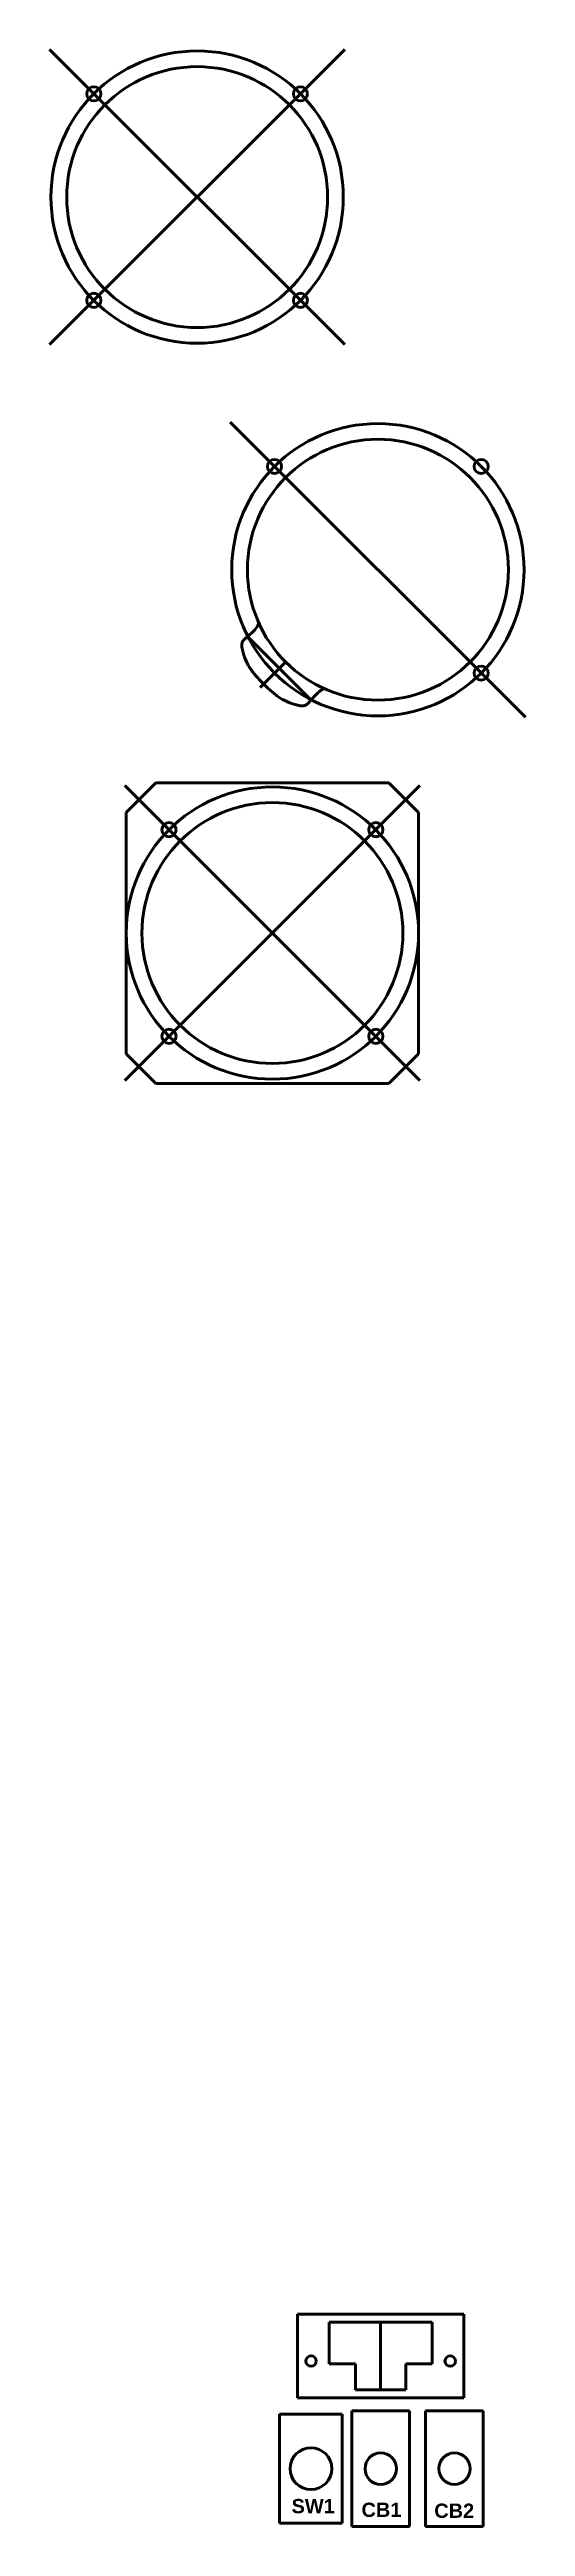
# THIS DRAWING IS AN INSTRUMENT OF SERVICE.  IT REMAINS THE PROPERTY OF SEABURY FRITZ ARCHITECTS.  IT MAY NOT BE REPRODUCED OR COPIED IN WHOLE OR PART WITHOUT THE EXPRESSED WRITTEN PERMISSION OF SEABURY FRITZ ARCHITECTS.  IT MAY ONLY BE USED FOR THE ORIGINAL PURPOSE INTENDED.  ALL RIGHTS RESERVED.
# Model space of a CAD drawing. Header units: inches. Extents: x -1 to 2289, y -1 to 1683.
# Drawn here: x 29.98 to 35.68, y 2.1 to 31.77 of the extents above; entities that cross this region are included whole.
import ezdxf

# ---------------------------------------------------------------- set-up
doc = ezdxf.new("R2010")
doc.units = ezdxf.units.IN
doc.header["$LTSCALE"] = 48
doc.header["$MEASUREMENT"] = 0
doc.layers.add('dev-bounds', color=7, linetype='CONTINUOUS', lineweight=50)
doc.layers.add('dev-cutouts', color=4, linetype='CONTINUOUS', lineweight=50)
doc.styles.add('Arial-Bold', font='Arial-Bold')

msp = doc.modelspace()

# ---------------------------------------------------------------- texts
at = {"layer": 'dev-bounds', "color": 4, "style": 'Arial-Bold'}
for s, p in [('SW1', (32.881, 2.261)), ('CB1', (33.718, 2.217)), ('CB2', (34.589, 2.206))]:
    msp.add_text(s, height=0.1709, dxfattribs=at).set_placement(p)

# ---------------------------------------------------------------- linework, layer by layer
at = {"layer": 'dev-bounds', "color": 4}
for p, q in [((32.952, 3.645), (32.952, 4.645)), ((32.952, 4.645), (34.942, 4.645)), ((33.947, 4.55), (33.947, 3.74)), ((34.942, 4.645), (34.942, 3.645)), ((34.942, 3.645), (32.952, 3.645)), ((32.738, 2.141), (32.738, 3.449)), ((32.738, 3.449), (33.488, 3.449)), ((33.488, 3.449), (33.488, 2.141)), ((33.603, 3.487), (34.293, 3.487)), ((33.603, 2.103), (33.603, 3.487)), ((34.293, 3.487), (34.293, 2.103)), ((34.486, 3.487), (35.176, 3.487)), ((34.486, 2.103), (34.486, 3.487)), ((35.176, 3.487), (35.176, 2.103)), ((33.488, 2.141), (32.738, 2.141)), ((34.293, 2.103), (33.603, 2.103)), ((35.176, 2.103), (34.486, 2.103))]:
    msp.add_line(p, q, dxfattribs=at)
at = {"layer": 'dev-cutouts', "color": 4}
for p, q in [((29.983, 28.233), (33.517, 31.767)), ((33.517, 28.233), (29.983, 31.767)), ((35.681, 23.77), (32.147, 27.304)), ((32.357, 24.733), (33.11, 23.98)), ((32.809, 24.432), (32.505, 24.128)), ((30.884, 19.419), (34.418, 22.953)), ((34.418, 19.419), (30.884, 22.953)), ((30.901, 22.631), (31.256, 22.986)), ((34.046, 22.986), (31.256, 22.986)), ((34.046, 22.986), (34.401, 22.631)), ((30.901, 22.631), (30.901, 19.741)), ((34.401, 19.741), (34.401, 22.631)), ((30.901, 19.741), (31.256, 19.386)), ((34.046, 19.386), (34.401, 19.741)), ((31.256, 19.386), (34.046, 19.386)), ((34.562, 4.55), (33.332, 4.55)), ((33.332, 4.55), (33.332, 4.05)), ((34.562, 4.05), (34.562, 4.55)), ((33.332, 4.05), (33.647, 4.05)), ((33.647, 3.74), (33.647, 4.05)), ((34.247, 4.05), (34.562, 4.05)), ((34.247, 3.74), (34.247, 4.05)), ((34.247, 3.74), (33.647, 3.74))]:
    msp.add_line(p, q, dxfattribs=at)
for centre, radius in [((31.75, 30), 1.75), ((31.75, 30), 1.562), ((30.513, 31.237), 0.085), ((32.987, 31.237), 0.085), ((30.513, 28.763), 0.085), ((32.987, 28.763), 0.085), ((33.914, 25.537), 1.75), ((33.914, 25.537), 1.562), ((32.676, 26.774), 0.085), ((35.151, 26.774), 0.085), ((35.151, 24.299), 0.085), ((32.651, 21.186), 1.75), ((32.651, 21.186), 1.562), ((31.414, 22.424), 0.085), ((33.889, 22.424), 0.085), ((31.414, 19.949), 0.085), ((33.889, 19.949), 0.085), ((33.114, 4.084), 0.0625), ((34.78, 4.084), 0.0625), ((33.113, 2.795), 0.25), ((33.948, 2.795), 0.188), ((34.831, 2.795), 0.188)]:
    msp.add_circle(centre, radius, dxfattribs=at)
for points in [[(32.488, 24.897), (32.485, 24.888), (32.471, 24.851), (32.43, 24.804), (32.377, 24.759), (32.339, 24.724), (32.31, 24.699), (32.292, 24.675), (32.28, 24.633), (32.302, 24.513), (32.364, 24.372), (32.469, 24.247), (32.522, 24.193), (32.546, 24.169)], [(33.274, 24.111), (33.265, 24.108), (33.228, 24.094), (33.181, 24.053), (33.136, 24), (33.101, 23.962), (33.076, 23.933), (33.052, 23.915), (33.01, 23.903), (32.89, 23.925), (32.749, 23.987), (32.624, 24.092), (32.57, 24.145), (32.546, 24.169)]]:
    msp.add_open_spline(points, degree=3, knots=[0, 0, 0, 0, 0.0295464, 0.1165896, 0.1823938, 0.2394636, 0.2712627, 0.2965651, 0.3298537, 0.3975798, 0.6554858, 0.7824468, 0.8842043, 0.8842043, 0.8842043, 0.8842043], dxfattribs=at)

msp.set_redraw_order([(e.dxf.handle, doc.entitydb.next_handle()) for e in msp.query("TEXT MTEXT ATTDEF DIMENSION ARC_DIMENSION")])  # texts and dimensions are drawn at this point

doc.saveas('drawing.dxf')
